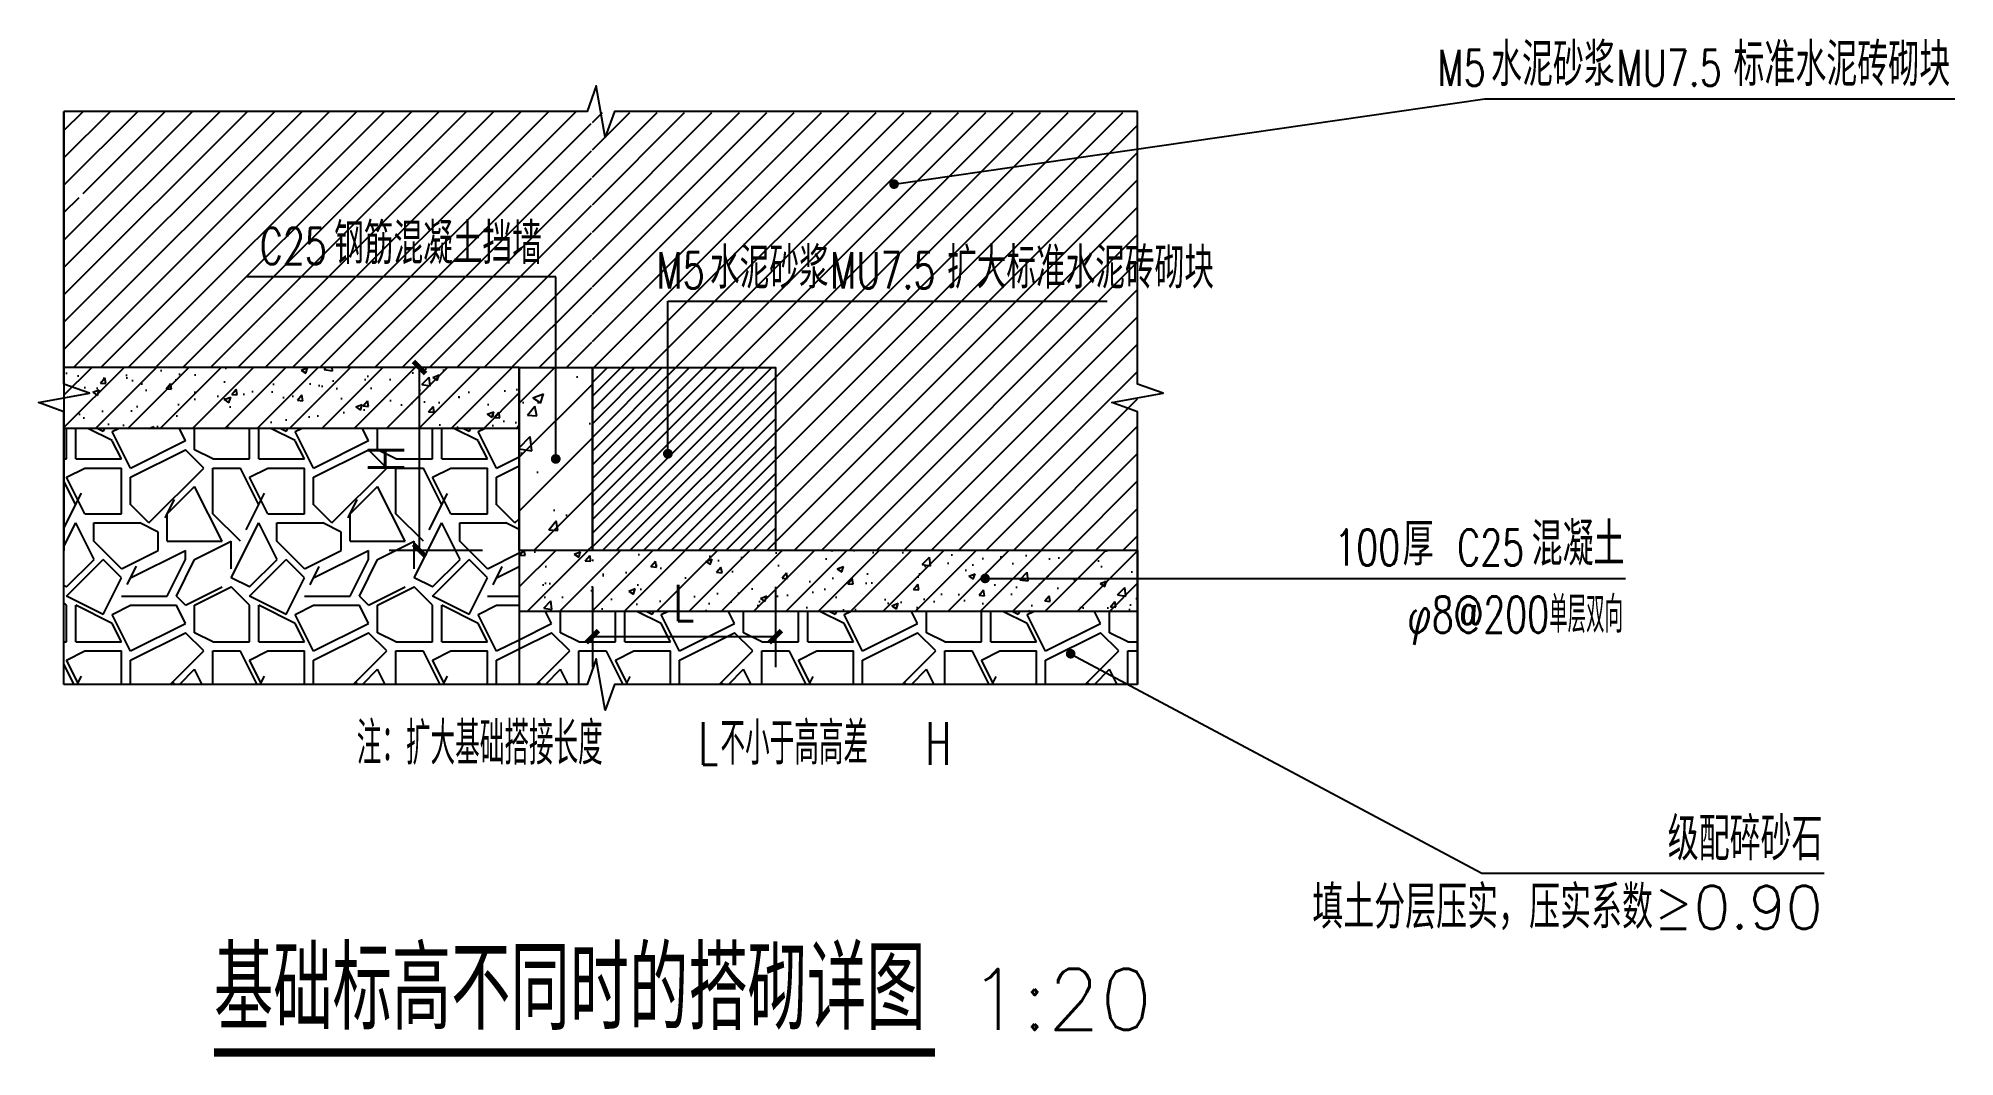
# Model space of a CAD drawing. Extents: x -91598 to 25837, y -20983 to 23106.
# Drawn here: x -1347 to 1795, y -10875 to -9205 of the extents above; entities that cross this region are included whole.
import ezdxf

# ---------------------------------------------------------------- set-up
doc = ezdxf.new("R2010")
doc.units = 0
doc.header["$LTSCALE"] = 1000
for name, color, linetype in [('0-P-铺装填充', 8, 'Continuous'), ('1-填充', 8, 'Continuous'), ('AS-WALL', 40, 'Continuous'), ('DIM_LEAD', 3, 'Continuous'), ('DIM_SYMB', 3, 'Continuous'), ('PUB_DIM', 3, 'Continuous'), ('PUB_TEXT', 7, 'Continuous')]:
    doc.layers.add(name, color=color, linetype=linetype)
doc.layers.add('01填充', color=252, linetype='Continuous', lineweight=25)
doc.styles.add('_TCH_DIM', font='SIMPLEX', dxfattribs={"width": 0.8, "bigfont": 'GBCBIG'})
doc.styles.add('_TCH_DIM_T3', font='SIMPLEX', dxfattribs={"width": 0.8, "bigfont": 'GBCBIG'})
doc.styles.add('_TEL_DIM', font='SIMPLEX', dxfattribs={"width": 0.8, "height": 3.5, "bigfont": 'GBCBIG'})
doc.styles.get("Standard").update_dxf_attribs({"font": 'txt', "bigfont": 'gbcbig.shx'})
doc.dimstyles.new('_TCH_ARCH&&20', dxfattribs={"dimtxt": 59.5, "dimasz": 20, "dimexe": 50, "dimexo": 60, "dimgap": 25.25, "dimtad": 1, "dimdec": 0, "dimzin": 0, "dimdsep": 46, "dimtxsty": '_TCH_DIM_T3', "dimblk": 'ARCHTICK', "dimcen": 0.09, "dimclrt": 7, "dimazin": 2, "dimtfac": 1, "dimtdec": 0, "dimtix": 1, "dimtmove": 2, "dimatfit": 3, "dimfxl": 0, "dimtolj": 1, "dimtzin": 0, "dimarcsym": 0})
pattern_1 = [(45, (-28904.55, -496.234), (-22.45064, 22.45064), [])]
pattern_2 = [(45, (-15220, 0), (-26.516504, 26.516504), []), (50, (-15220, 0), (107.58903, -9.4128), [11.25, -123.75]), (355, (-15220, 0), (-20.8127, 112.8288), [9, -99]), (100.4514, (-15211.03, -0.78), (86.7764, 103.41593), [9.561, -105.1713]), (46.1842, (-15220, 30), (160.0862, -24.82785), [16.875, -185.625]), (96.6356, (-15206.66, 27.93), (140.1994, 146.1177), [14.3415, -157.757]), (351.1842, (-15220, 30), (140.1993, 146.1178), [13.5, -148.5]), (21, (-15205, 22.5), (89.53606, -60.39283), [11.25, -123.75]), (326, (-15205, 22.5), (36.4973, 108.7725), [9, -99]), (71.4514, (-15197.54, 17.47), (126.0334, 48.3796), [9.561, -105.1713]), (37.5, (-15220, 0), (1.82398, 49.93408), [0, -97.8, 0, -100.5, 0, -99.375]), (7.5, (-15220, 0), (39.46043, 59.16176), [0, -57.3, 0, -95.55, 0, -37.875]), (327.5, (-15253.45, 0), (80.073365, -3.38323), [0, -37.5, 0, -117, 0, -155.25]), (317.5, (-15268.45, 0), (87.47793, 15.01575), [0, -48.75, 0, -77.7, 0, -110.25])]
pattern_3 = [(0, (1146364.48, 361070.06), (300, 300), [90, -210]), (0, (1146544.48, 361100.06), (300, 300), [75, -225]), (0, (1146529.48, 361115.06), (300, 300), [60, -240]), (0, (1146439.48, 361190.06), (300, 300), [45, -45, 60, -150]), (0, (1146439.48, 361205.06), (300, 300), [60, -15, 75, -150]), (0, (1146304.48, 361265.06), (300, 300), [75, -225]), (0, (1146589.48, 361280.06), (300, 300), [75, -225]), (90, (1146304.48, 361130.06), (-300, 300), [45, -255]), (90, (1146349.48, 361355.06), (-300, 300), [30, -270]), (90, (1146364.48, 361070.06), (-300, 300), [45, -255]), (90, (1146394.48, 361340.06), (-300, 300), [15, -285]), (90, (1146409.48, 361220.06), (-300, 300), [45, -255]), (90, (1146439.48, 361115.06), (-300, 300), [75, -225]), (90, (1146469.48, 361325.06), (-300, 300), [45, -255]), (90, (1146499.48, 361205.06), (-300, 300), [60, -240]), (90, (1146514.48, 361205.06), (-300, 300), [60, -240]), (90, (1146544.48, 361070.06), (-300, 300), [30, -270]), (90, (1146589.48, 361115.06), (-300, 300), [75, -225]), (45, (1146334.48, 361100.06), (0, 300), [127.2792, -296.98486]), (45, (1146364.48, 361115.06), (0, 300), [63.6396, -360.62446]), (45, (1146499.48, 361280.06), (0, 300), [84.85281, -339.41124]), (45, (1146499.48, 361295.06), (0, 300), [63.6396, -360.62446]), (135, (1146394.48, 361265.06), (-300, 2e-14), [21.2133, -403.05076]), (135, (1146334.48, 361100.06), (-300, 2e-14), [42.4263, -381.83776]), (135, (1146424.48, 361190.06), (-300, 2e-14), [42.4263, -381.83776]), (135, (1146499.48, 361265.06), (-300, 2e-14), [42.4263, -381.83776]), (135, (1146589.48, 361325.06), (-300, 2e-14), [63.6396, -360.62446]), (135, (1146589.48, 361310.06), (-300, 2e-14), [42.4263, -381.83776]), (135, (1146574.48, 361340.06), (-300, 2e-14), [42.4263, -381.83776]), (135, (1146484.48, 361070.06), (-300, 2e-14), [63.6396, -360.62446]), (26.565051, (1146574.48, 361250.06), (299.999999, 1e-07), [33.54, -637.28038]), (26.565051, (1146499.48, 361175.06), (299.999999, 1e-07), [33.54, -637.28038]), (26.565051, (1146394.48, 361265.06), (299.999999, 1e-07), [67.08, -603.74038]), (26.565051, (1146409.48, 361340.06), (299.999999, 1e-07), [67.08, -603.74038]), (26.565051, (1146409.48, 361265.06), (299.999999, 1e-07), [67.08, -603.74038]), (26.565051, (1146589.48, 361325.06), (299.999999, 1e-07), [67.08, -603.74038]), (26.565051, (1146304.48, 361175.06), (299.999999, 1e-07), [100.623, -570.19738]), (26.565051, (1146304.48, 361190.06), (299.999999, 1e-07), [100.623, -570.19738]), (26.565051, (1146304.48, 361310.06), (299.999999, 1e-07), [100.623, -570.19738]), (63.434949, (1146454.48, 361295.06), (0.032129, 300.064258), [33.54, -637.28]), (63.434949, (1146589.48, 361280.06), (0.032129, 300.064258), [33.54, -402.44, 67.08, -167.7]), (63.434949, (1146559.48, 361250.06), (-5e-07, 299.999999), [67.08, -603.74038]), (63.434949, (1146379.48, 361280.06), (-5e-07, 299.999999), [67.08, -603.74038]), (63.434949, (1146364.48, 361280.06), (-5e-07, 299.999999), [67.08, -603.74038]), (63.434949, (1146469.48, 361310.06), (-5e-07, 299.999999), [100.623, -570.19738]), (116.565051, (1146394.48, 361235.06), (-1e-07, 299.999999), [33.54, -637.28038]), (116.565051, (1146589.48, 361205.06), (-1e-07, 299.999999), [33.54, -637.28038]), (116.565051, (1146529.48, 361115.06), (-1e-07, 299.999999), [67.08, -603.74038]), (116.565051, (1146514.48, 361130.06), (-1e-07, 299.999999), [67.08, -603.74038]), (116.565051, (1146544.48, 361340.06), (-1e-07, 299.999999), [67.08, -603.74038]), (116.565051, (1146304.48, 361190.06), (-1e-07, 299.999999), [67.08, -603.74038]), (116.565051, (1146454.48, 361070.06), (-1e-07, 299.999999), [100.623, -570.19738]), (153.434949, (1146559.48, 361250.06), (-299.999999, -5e-07), [67.08, -603.74038]), (153.434949, (1146574.48, 361235.06), (-299.999999, -5e-07), [67.08, -603.74038]), (153.434949, (1146349.48, 361085.06), (-299.999999, -5e-07), [33.54, -637.28038]), (153.434949, (1146439.48, 361205.06), (-299.999999, -5e-07), [33.54, -637.28038]), (153.434949, (1146499.48, 361295.06), (-299.999999, -5e-07), [33.54, -637.28038])]

msp = doc.modelspace()

# ---------------------------------------------------------------- texts
at = {"layer": 'DIM_LEAD', "color": 7, "style": '_TCH_DIM', "width": 0.705882}
for s, p in [('M5', (946.9, -9283)), ('MU7.5', (1240.3, -9283)), ('100', (778.1, -10069.7)), ('C25', (979.4, -10069.7)), ('φ8@200单层双向', (898.1, -10179.7))]:
    msp.add_text(s, height=59.5, dxfattribs=at).set_placement(p)
at = {"layer": 'DIM_LEAD', "color": 7, "style": '_TCH_DIM'}
for s, height, p in [('水泥砂浆', 70.52, (1034.9, -9283)), ('标准水泥砖砌块', 70.52, (1432.3, -9283)), ('厚', 70.5, (890.1, -10069.7)), ('混凝土', 70.52, (1101.4, -10069.7)), ('级配碎砂石', 70.52, (1324.6, -10553.3)), ('填土分层压实，压实系数≥0.90', 70.519, (741.9, -10665.3))]:
    msp.add_text(s, height=height, dxfattribs=at).set_placement(p)
at = {"layer": 'PUB_TEXT'}
for s, height, style, width, p in [('C25', 59.5, '_TCH_DIM', 0.705882, (-983.5, -9575.2)), ('M5', 59.5, '_TCH_DIM', 0.705882, (-333.4, -9615.2)), ('MU7.5', 59.5, '_TCH_DIM', 0.705882, (-48.8, -9615.2)), ('注：扩大基础搭接长度', 70, '_TEL_DIM', 0.8, (-824.5, -10396.2)), ('L', 70, '_TEL_DIM', 0.64, (-264.5, -10396.2)), ('不小于高高差', 70, '_TEL_DIM', 0.8, (-228.3, -10396.2)), ('H', 70, '_TEL_DIM', 0.64, (107.7, -10396.2))]:
    msp.add_text(s, height=height, dxfattribs=dict(at, style=style, width=width)).set_placement(p)
at = {"layer": 'PUB_TEXT', "style": '_TCH_DIM'}
for s, p in [('钢筋混凝土挡墙', (-861.5, -9575.2)), ('水泥砂浆', (-245.4, -9615.2)), ('扩大标准水泥砖砌块', (143.2, -9615.2))]:
    msp.add_text(s, height=67.52, dxfattribs=at).set_placement(p)
at = {"layer": 'PUB_TEXT'}
for s, height, p in [('基础标高不同时的搭砌详图', 135.035, (-1058.7, -10831.2)), ('1:20', 100, (179.6, -10831.2))]:
    msp.add_text(s, height=height, dxfattribs=at).set_placement(p)

# ---------------------------------------------------------------- blocks, each defined once
blk = doc.blocks.new('_ArchTick')
at = {"color": 0, "linetype": 'ByBlock', "const_width": 0.4}
blk.add_lwpolyline([(-0.5, -0.5), (0.5, 0.5)], dxfattribs=at)
blk = doc.blocks.new('*D25')
at = {"layer": 'Defpoints', "color": 0}
for p in [(-438.3, -10044.7), (-138.3, -10044.7), (-138.3, -10186.2)]:
    blk.add_point(p, dxfattribs=at)
at = {"layer": 'PUB_DIM', "color": 0, "lineweight": -2}
for p, q in [((-438.3, -10104.7), (-438.3, -10236.2)), ((-138.3, -10104.7), (-138.3, -10236.2)), ((-438.3, -10186.2), (-138.3, -10186.2))]:
    blk.add_line(p, q, dxfattribs=at)
at = {"layer": 'PUB_DIM', "color": 0, "lineweight": -2, "xscale": 20, "yscale": 20, "zscale": 20, "rotation": 180}
blk.add_blockref('_ArchTick', (-438.3, -10186.2), dxfattribs=at)
at = {"layer": 'PUB_DIM', "color": 0, "lineweight": -2, "xscale": 20, "yscale": 20, "zscale": 20}
blk.add_blockref('_ArchTick', (-138.3, -10186.2), dxfattribs=at)
at = {"layer": 'PUB_DIM', "color": 7, "insert": (-288.3, -10131.2), "char_height": 59.5, "attachment_point": 5, "style": '_TCH_DIM_T3'}
blk.add_mtext('\\A1;L', dxfattribs=at)
blk = doc.blocks.new('*D26')
at = {"layer": 'Defpoints', "color": 0}
for p in [(-721.6, -9744.7), (-558.3, -9744.7), (-558.3, -10044.7)]:
    blk.add_point(p, dxfattribs=at)
at = {"layer": 'PUB_DIM', "color": 0, "lineweight": -2}
for p, q in [((-618.3, -9744.7), (-771.6, -9744.7)), ((-721.6, -10044.7), (-721.6, -9744.7)), ((-618.3, -10044.7), (-771.6, -10044.7))]:
    blk.add_line(p, q, dxfattribs=at)
at = {"layer": 'PUB_DIM', "color": 0, "lineweight": -2, "xscale": 20, "yscale": 20, "zscale": 20}
for p, rotation in [((-721.6, -9744.7), 90), ((-721.6, -10044.7), 270)]:
    blk.add_blockref('_ArchTick', p, dxfattribs=dict(at, rotation=rotation))
at = {"layer": 'PUB_DIM', "color": 7, "insert": (-776.6, -9894.7), "char_height": 59.5, "attachment_point": 5, "rotation": 90, "style": '_TCH_DIM_T3'}
blk.add_mtext('\\A1;H', dxfattribs=at)

# ---------------------------------------------------------------- dimensions: what is measured, and where the dimension line sits
at = {"layer": 'PUB_DIM'}
for p1, p2, distance, text, picture, middle in [((-558.3, -10044.7), (-558.3, -9744.7), 163.2, 'H', '*D26', (-776.6, -9894.7)), ((-438.3, -10044.7), (-138.3, -10044.7), -141.5, 'L', '*D25', (-288.3, -10131.2))]:
    dim = msp.add_aligned_dim(p1=p1, p2=p2, distance=distance, text=text, dimstyle='_TCH_ARCH&&20', dxfattribs=at)
    dim.commit()
    dim.dimension.update_dxf_attribs({"geometry": picture, "text_midpoint": middle})

# ---------------------------------------------------------------- hatches: boundary and pattern name
at = {"layer": '0-P-铺装填充'}
h = msp.add_hatch(dxfattribs=at)
h.set_pattern_fill('毛石砌体', color=256, scale=20)
h.set_pattern_definition(pattern_3)
h.paths.add_polyline_path([(-558.3, -10264.7), (-558.3, -9844.7), (-1304.5, -9844.7), (-1304.5, -10264.7)])
h = msp.add_hatch(dxfattribs=at)
h.set_pattern_fill('毛石砌体', color=256, scale=20)
h.set_pattern_definition(pattern_3)
h.paths.add_polyline_path([(455.5, -10264.7), (455.5, -10144.7), (-558.3, -10144.7), (-558.3, -10264.7)])
at = {"layer": '01填充'}
h = msp.add_hatch(dxfattribs=at)
h.set_pattern_fill('ANSI31', color=256, scale=20)
h.set_pattern_definition(pattern_1)
h.paths.add_polyline_path([(-1304.5, -9324.7), (-1304.5, -9448), (-1262.5, -9462.9), (-1304.5, -9470.3), (-1304.5, -9744.7), (-558.3, -9744.7), (-439.1, -9744.7), (-440.1, -9326.5, 0.198912), (-444.3, -9324.7)])
h = msp.add_hatch(dxfattribs=at)
h.set_pattern_fill('ANSI31', color=256, scale=20)
h.set_pattern_definition(pattern_1)
h.paths.add_polyline_path([(-440.1, -9326.5, -0.198912), (-438.3, -9330.7), (-438.3, -9744.7), (-138.3, -9744.7), (-138.3, -10044.7), (455.5, -10044.7), (455.5, -9326.5)])
h = msp.add_hatch(dxfattribs=at)
h.set_pattern_fill('ANSI31', color=256, scale=10)
h.set_pattern_definition([(45, (-28904.549, -496.234), (-11.22532, 11.22532), [])])
h.paths.add_polyline_path([(-438.3, -10044.7), (-138.3, -10044.7), (-138.3, -9744.7), (-438.3, -9744.7), (-438.3, -10044.7)], is_closed=False)
at = {"layer": '1-填充'}
h = msp.add_hatch(dxfattribs=at)
h.set_pattern_fill('钢筋混凝土', color=256, scale=15, style=0)
h.set_pattern_definition(pattern_2)
h.paths.add_polyline_path([(-558.3, -9844.7), (-558.3, -9744.7), (-1304.5, -9744.7), (-1304.5, -9844.7)])
h = msp.add_hatch(dxfattribs=at)
h.set_pattern_fill('钢筋混凝土', color=256, scale=25)
h.set_pattern_definition([(45, (-28904.55, -496.234), (-44.19417, 44.19417), []), (50, (-28904.55, -496.23), (179.31505, -15.688), [18.75, -206.25]), (355, (-28904.55, -496.23), (-34.6878, 188.048), [15, -165]), (100.4514, (-28889.6, -497.54), (144.6273, 172.3599), [15.935, -175.2855]), (46.1842, (-28904.55, -446.23), (266.8103, -41.3798), [28.125, -309.375]), (96.6356, (-28882.31, -449.68), (233.6657, 243.5295), [23.9026, -262.9282]), (351.1842, (-28904.55, -446.23), (233.6655, 243.5297), [22.5, -247.5]), (21, (-28879.55, -458.73), (149.22676, -100.6547), [18.75, -206.25]), (326, (-28879.55, -458.73), (60.8288, 181.2875), [15, -165]), (71.4514, (-28867.11, -467.12), (210.0557, 80.6326), [15.935, -175.2855]), (37.5, (-28904.55, -496.234), (3.03996, 83.22346), [0, -163, 0, -167.5, 0, -165.625]), (7.5, (-28904.55, -496.234), (65.76738, 98.60293), [0, -95.5, 0, -159.25, 0, -63.125]), (327.5, (-28960.3, -496.234), (133.45561, -5.63872), [0, -62.5, 0, -195, 0, -258.75]), (317.5, (-28985.3, -496.23), (145.79654, 25.02625), [0, -81.25, 0, -129.5, 0, -183.75])])
h.paths.add_polyline_path([(-558.3, -9744.7), (-438.3, -9744.7), (-438.3, -10044.7), (-558.3, -10044.7)])
h = msp.add_hatch(dxfattribs=at)
h.set_pattern_fill('钢筋混凝土', color=256, scale=15, style=0)
h.set_pattern_definition(pattern_2)
h.paths.add_polyline_path([(455.5, -10144.7), (455.5, -10044.7), (-558.3, -10044.7), (-558.3, -10144.7)])
at = {"layer": 'DIM_LEAD'}
for points in [[(64.3, -9444, 1), (48.3, -9444, 1)], [(213.6, -10090.7, 1), (197.6, -10090.7, 1)], [(353.8, -10214.3, 1), (337.8, -10214.3, 1)]]:
    msp.add_hatch(color=256, dxfattribs=at).paths.add_polyline_path(points, flags=17)

# ---------------------------------------------------------------- linework, layer by layer
at = {"layer": 'AS-WALL'}
for points in [[(-1304.5, -9324.7), (-1304.5, -9744.7)], [(-1304.5, -9744.7), (-1304.5, -9844.7)], [(-558.3, -9744.7), (-1304.5, -9744.7)], [(-558.3, -9744.7), (-558.3, -9844.7)], [(-1304.5, -9844.7), (-1304.5, -10044.7)], [(-558.3, -9844.7), (-1304.5, -9844.7)], [(-558.3, -9844.7), (-558.3, -10264.7)], [(-558.3, -10044.7), (-558.3, -10144.7)], [(455.5, -10044.7), (-558.3, -10044.7)], [(455.5, -10044.7), (455.5, -10144.7)], [(-558.3, -10144.7), (-558.3, -10264.7)], [(455.5, -10144.7), (-558.3, -10144.7)], [(455.5, -10144.7), (455.5, -10264.7)]]:
    msp.add_lwpolyline(points, dxfattribs=at)
for points in [[(-558.3, -9744.7), (-438.3, -9744.7), (-438.3, -10044.7), (-558.3, -10044.7)], [(-438.3, -9744.7), (-138.3, -9744.7), (-138.3, -10044.7), (-438.3, -10044.7)]]:
    msp.add_lwpolyline(points, close=True, dxfattribs=at)
at = {"layer": 'DIM_LEAD'}
for p, q in [((56.3, -9444), (1025, -9304)), ((1025, -9304), (1795, -9304)), ((-498.3, -9596.2), (-1004.5, -9596.2)), ((-498.3, -9894.7), (-498.3, -9596.2)), ((-314.5, -9886.2), (-314.5, -9636.2)), ((-314.5, -9636.2), (405.5, -9636.2)), ((205.6, -10090.7), (694.2, -10090.7)), ((694.2, -10090.7), (1255.4, -10090.7)), ((345.8, -10214.3), (1020, -10574.3)), ((1020, -10574.3), (1581.3, -10574.3))]:
    msp.add_line(p, q, dxfattribs=at)
at = {"layer": 'DIM_LEAD', "const_width": 8}
for points in [[(-498.3, -9898.7, 1), (-498.3, -9890.7, 1)], [(-314.5, -9890.2, 1), (-314.5, -9882.2, 1)]]:
    msp.add_lwpolyline(points, format="xyb", close=True, dxfattribs=at)
at = {"layer": 'DIM_SYMB'}
for points in [[(455.5, -9324.7), (-402, -9324.7), (-417.3, -9366.7), (-432.1, -9282.7), (-447, -9324.7), (-1304.5, -9324.7)], [(-1304.5, -10264.7), (-1304.5, -9817.2), (-1346.5, -9801.9), (-1262.5, -9787.1), (-1304.5, -9772.2), (-1304.5, -9324.7)], [(455.5, -10264.7), (455.5, -9817.2), (413.5, -9801.9), (497.5, -9787.1), (455.5, -9772.2), (455.5, -9324.7)], [(455.5, -10264.7), (-402, -10264.7), (-417.3, -10306.7), (-432.1, -10222.7), (-447, -10264.7), (-1304.5, -10264.7)]]:
    msp.add_lwpolyline(points, dxfattribs=at)
at = {"layer": 'DIM_SYMB', "const_width": 14}
msp.add_lwpolyline([(-1058.7, -10868.2), (123.6, -10868.2)], dxfattribs=at)

msp.set_redraw_order([(e.dxf.handle, doc.entitydb.next_handle()) for e in msp.query("TEXT MTEXT ATTDEF DIMENSION ARC_DIMENSION")])  # texts and dimensions are drawn at this point

doc.saveas('drawing.dxf')
